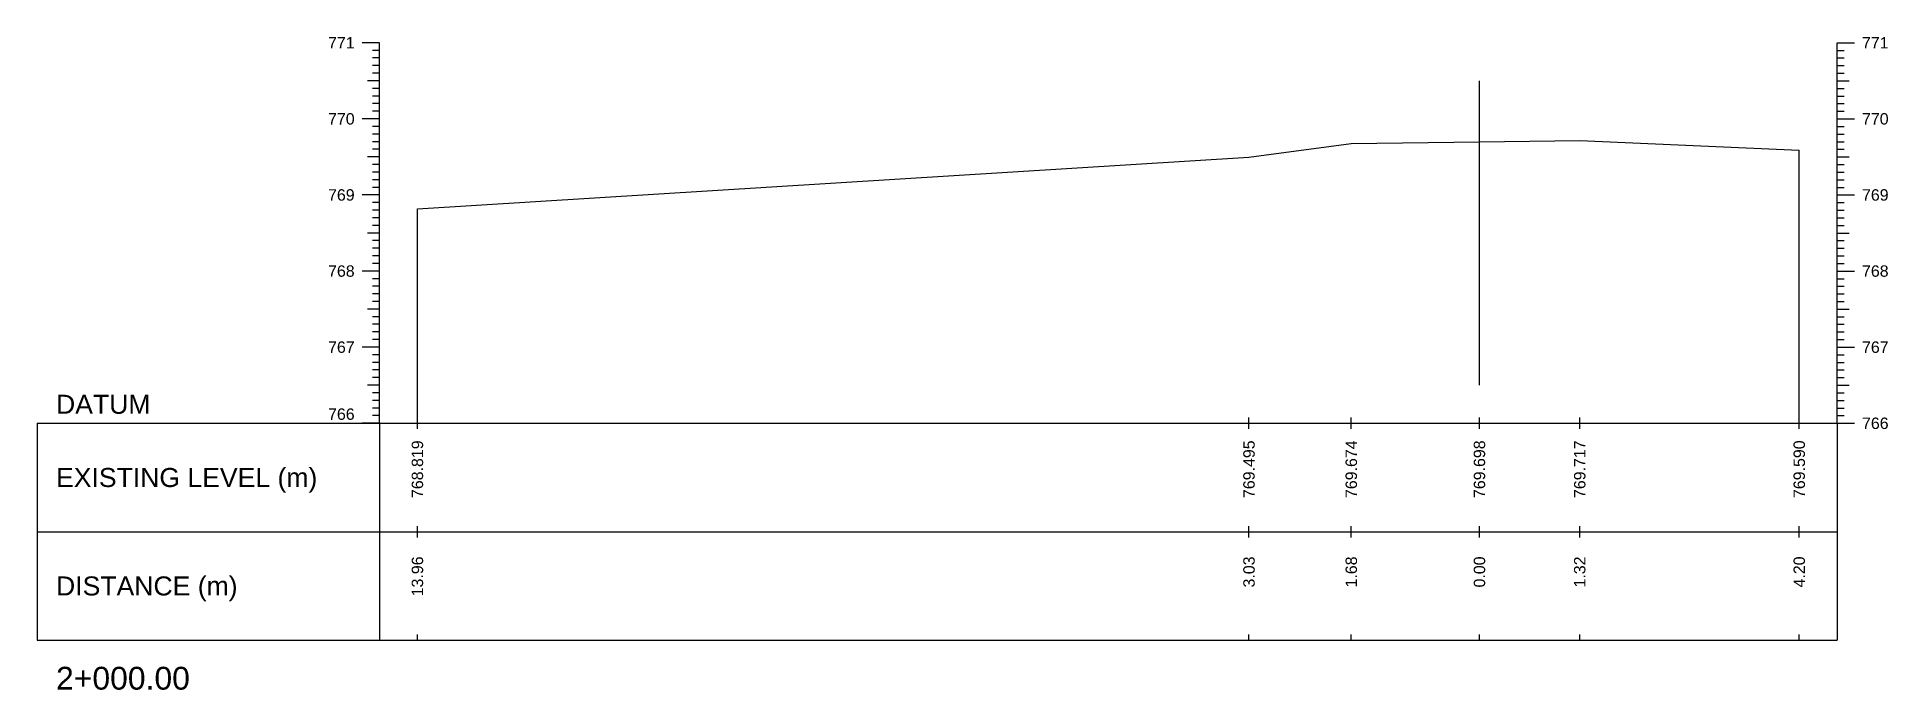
# Model space of a CAD drawing. Header units: millimetres. Extents: x 505 to 14020, y 627 to 6964.
# Drawn here: x 11936.7 to 12180, y 6209.1 to 6294.8 of the extents above; entities that cross this region are included whole.
import ezdxf
from ezdxf.enums import TextEntityAlignment as Align

# ---------------------------------------------------------------- set-up
doc = ezdxf.new("R2010")
doc.units = ezdxf.units.MM
for name, color, linetype in [('CL', 4, 'Continuous'), ('CS_Drawing', 7, 'Continuous'), ('GL', 3, 'Continuous')]:
    doc.layers.add(name, color=color, linetype=linetype)
doc.styles.get("Standard").update_dxf_attribs({"font": 'arial.ttf'})

msp = doc.modelspace()

# ---------------------------------------------------------------- texts
at = {"layer": 'CS_Drawing'}
for s, p in [('771', (11978.461, 6294.098)), ('770', (11978.461, 6284.098)), ('769', (11978.461, 6274.098)), ('768', (11978.461, 6264.098)), ('767', (11978.461, 6254.098))]:
    msp.add_text(s, height=1.5, dxfattribs=at).set_placement(p, align=Align.MIDDLE_RIGHT)
for s, height, p in [('771', 1.5, (12176.597, 6294.098)), ('770', 1.5, (12176.597, 6284.098)), ('769', 1.5, (12176.597, 6274.098)), ('768', 1.5, (12176.597, 6264.098)), ('767', 1.5, (12176.597, 6254.098)), ('DATUM', 2.5, (11939.211, 6246.598)), ('766', 1.5, (12176.597, 6244.098)), ('766', 1.5, (12176.597, 6244.098)), ('EXISTING LEVEL (m)', 2.5, (11939.211, 6236.973)), ('DISTANCE (m)', 2.5, (11939.211, 6222.723)), ('2+000.00', 3, (11939.211, 6210.598))]:
    msp.add_text(s, height=height, dxfattribs=at).set_placement(p, align=Align.MIDDLE_LEFT)
msp.add_text('766', height=1.5, dxfattribs=at).set_placement((11978.461, 6244.548), align=Align.RIGHT)
for s, p in [('768.819', (11986.711, 6241.848)), ('769.495', (12096.019, 6241.848)), ('769.674', (12109.463, 6241.848)), ('769.698', (12126.311, 6241.848)), ('769.717', (12139.493, 6241.848)), ('769.590', (12168.347, 6241.848)), ('13.96', (11986.711, 6226.598)), ('3.03', (12096.019, 6226.598)), ('1.68', (12109.463, 6226.598)), ('0.00', (12126.311, 6226.598)), ('1.32', (12139.493, 6226.598)), ('4.20', (12168.347, 6226.598))]:
    msp.add_text(s, height=1.5, rotation=90, dxfattribs=at).set_placement(p, align=Align.MIDDLE_RIGHT)

# ---------------------------------------------------------------- linework, layer by layer
at = {"layer": 'CL', "ltscale": 10}
msp.add_line((12126.311, 6249.098), (12126.311, 6289.098), dxfattribs=at)
at = {"layer": 'CS_Drawing'}
for p, q in [((11981.711, 6294.098), (11979.461, 6294.098)), ((11981.711, 6294.098), (11980.136, 6294.098)), ((11981.711, 6294.098), (11980.811, 6294.098)), ((11981.711, 6293.098), (11980.811, 6293.098)), ((11981.711, 6292.098), (11980.811, 6292.098)), ((11981.711, 6244.098), (11981.711, 6294.098)), ((12173.347, 6294.098), (12175.597, 6294.098)), ((12173.347, 6294.098), (12174.922, 6294.098)), ((12173.347, 6294.098), (12174.247, 6294.098)), ((12173.347, 6244.098), (12173.347, 6294.098)), ((12173.347, 6293.098), (12174.247, 6293.098)), ((12173.347, 6292.098), (12174.247, 6292.098)), ((11981.711, 6291.098), (11980.811, 6291.098)), ((11981.711, 6290.098), (11980.811, 6290.098)), ((12173.347, 6291.098), (12174.247, 6291.098)), ((12173.347, 6290.098), (12174.247, 6290.098)), ((11981.711, 6289.098), (11980.136, 6289.098)), ((11981.711, 6289.098), (11980.811, 6289.098)), ((11981.711, 6288.098), (11980.811, 6288.098)), ((11981.711, 6287.098), (11980.811, 6287.098)), ((12173.347, 6289.098), (12174.922, 6289.098)), ((12173.347, 6289.098), (12174.247, 6289.098)), ((12173.347, 6288.098), (12174.247, 6288.098)), ((12173.347, 6287.098), (12174.247, 6287.098)), ((11981.711, 6286.098), (11980.811, 6286.098)), ((11981.711, 6285.098), (11980.811, 6285.098)), ((12173.347, 6286.098), (12174.247, 6286.098)), ((12173.347, 6285.098), (12174.247, 6285.098)), ((11981.711, 6284.098), (11979.461, 6284.098)), ((11981.711, 6284.098), (11980.136, 6284.098)), ((11981.711, 6284.098), (11980.811, 6284.098)), ((11981.711, 6283.098), (11980.811, 6283.098)), ((11981.711, 6282.098), (11980.811, 6282.098)), ((12173.347, 6284.098), (12175.597, 6284.098)), ((12173.347, 6284.098), (12174.922, 6284.098)), ((12173.347, 6284.098), (12174.247, 6284.098)), ((12173.347, 6283.098), (12174.247, 6283.098)), ((12173.347, 6282.098), (12174.247, 6282.098)), ((11981.711, 6281.098), (11980.811, 6281.098)), ((11981.711, 6280.098), (11980.811, 6280.098)), ((12168.347, 6244.098), (12168.347, 6279.998)), ((12173.347, 6281.098), (12174.247, 6281.098)), ((12173.347, 6280.098), (12174.247, 6280.098)), ((11981.711, 6279.098), (11980.136, 6279.098)), ((11981.711, 6279.098), (11980.811, 6279.098)), ((11981.711, 6278.098), (11980.811, 6278.098)), ((12173.347, 6279.098), (12174.922, 6279.098)), ((12173.347, 6279.098), (12174.247, 6279.098)), ((12173.347, 6278.098), (12174.247, 6278.098)), ((11981.711, 6277.098), (11980.811, 6277.098)), ((11981.711, 6276.098), (11980.811, 6276.098)), ((11981.711, 6275.098), (11980.811, 6275.098)), ((12173.347, 6277.098), (12174.247, 6277.098)), ((12173.347, 6276.098), (12174.247, 6276.098)), ((12173.347, 6275.098), (12174.247, 6275.098)), ((11981.711, 6274.098), (11979.461, 6274.098)), ((11981.711, 6274.098), (11980.136, 6274.098)), ((11981.711, 6274.098), (11980.811, 6274.098)), ((11981.711, 6273.098), (11980.811, 6273.098)), ((11986.711, 6244.098), (11986.711, 6272.288)), ((12173.347, 6274.098), (12175.597, 6274.098)), ((12173.347, 6274.098), (12174.922, 6274.098)), ((12173.347, 6274.098), (12174.247, 6274.098)), ((12173.347, 6273.098), (12174.247, 6273.098)), ((11981.711, 6272.098), (11980.811, 6272.098)), ((11981.711, 6271.098), (11980.811, 6271.098)), ((11981.711, 6270.098), (11980.811, 6270.098)), ((12173.347, 6272.098), (12174.247, 6272.098)), ((12173.347, 6271.098), (12174.247, 6271.098)), ((12173.347, 6270.098), (12174.247, 6270.098)), ((11981.711, 6269.098), (11980.136, 6269.098)), ((11981.711, 6269.098), (11980.811, 6269.098)), ((11981.711, 6268.098), (11980.811, 6268.098)), ((12173.347, 6269.098), (12174.922, 6269.098)), ((12173.347, 6269.098), (12174.247, 6269.098)), ((12173.347, 6268.098), (12174.247, 6268.098)), ((11981.711, 6267.098), (11980.811, 6267.098)), ((11981.711, 6266.098), (11980.811, 6266.098)), ((11981.711, 6265.098), (11980.811, 6265.098)), ((12173.347, 6267.098), (12174.247, 6267.098)), ((12173.347, 6266.098), (12174.247, 6266.098)), ((12173.347, 6265.098), (12174.247, 6265.098)), ((11981.711, 6264.098), (11979.461, 6264.098)), ((11981.711, 6264.098), (11980.136, 6264.098)), ((11981.711, 6264.098), (11980.811, 6264.098)), ((11981.711, 6263.098), (11980.811, 6263.098)), ((12173.347, 6264.098), (12175.597, 6264.098)), ((12173.347, 6264.098), (12174.922, 6264.098)), ((12173.347, 6264.098), (12174.247, 6264.098)), ((12173.347, 6263.098), (12174.247, 6263.098)), ((11981.711, 6262.098), (11980.811, 6262.098)), ((11981.711, 6261.098), (11980.811, 6261.098)), ((12173.347, 6262.098), (12174.247, 6262.098)), ((12173.347, 6261.098), (12174.247, 6261.098)), ((11981.711, 6259.098), (11980.136, 6259.098)), ((11981.711, 6260.098), (11980.811, 6260.098)), ((11981.711, 6259.098), (11980.811, 6259.098)), ((11981.711, 6258.098), (11980.811, 6258.098)), ((12173.347, 6260.098), (12174.247, 6260.098)), ((12173.347, 6259.098), (12174.922, 6259.098)), ((12173.347, 6259.098), (12174.247, 6259.098)), ((12173.347, 6258.098), (12174.247, 6258.098)), ((11981.711, 6257.098), (11980.811, 6257.098)), ((11981.711, 6256.098), (11980.811, 6256.098)), ((12173.347, 6257.098), (12174.247, 6257.098)), ((12173.347, 6256.098), (12174.247, 6256.098)), ((11981.711, 6254.098), (11979.461, 6254.098)), ((11981.711, 6254.098), (11980.136, 6254.098)), ((11981.711, 6255.098), (11980.811, 6255.098)), ((11981.711, 6254.098), (11980.811, 6254.098)), ((11981.711, 6253.098), (11980.811, 6253.098)), ((12173.347, 6255.098), (12174.247, 6255.098)), ((12173.347, 6254.098), (12175.597, 6254.098)), ((12173.347, 6254.098), (12174.922, 6254.098)), ((12173.347, 6254.098), (12174.247, 6254.098)), ((12173.347, 6253.098), (12174.247, 6253.098)), ((11981.711, 6252.098), (11980.811, 6252.098)), ((11981.711, 6251.098), (11980.811, 6251.098)), ((12173.347, 6252.098), (12174.247, 6252.098)), ((12173.347, 6251.098), (12174.247, 6251.098)), ((11981.711, 6249.098), (11980.136, 6249.098)), ((11981.711, 6250.098), (11980.811, 6250.098)), ((11981.711, 6249.098), (11980.811, 6249.098)), ((11981.711, 6248.098), (11980.811, 6248.098)), ((12173.347, 6250.098), (12174.247, 6250.098)), ((12173.347, 6249.098), (12174.922, 6249.098)), ((12173.347, 6249.098), (12174.247, 6249.098)), ((12173.347, 6248.098), (12174.247, 6248.098)), ((11981.711, 6247.098), (11980.811, 6247.098)), ((11981.711, 6246.098), (11980.811, 6246.098)), ((12173.347, 6247.098), (12174.247, 6247.098)), ((12173.347, 6246.098), (12174.247, 6246.098)), ((11936.711, 6244.098), (11981.711, 6244.098)), ((11936.711, 6244.098), (11936.711, 6215.598)), ((11981.711, 6244.098), (11979.461, 6244.098)), ((11981.711, 6244.098), (11980.136, 6244.098)), ((11981.711, 6245.098), (11980.811, 6245.098)), ((11981.711, 6244.098), (11980.811, 6244.098)), ((11981.711, 6244.098), (12173.347, 6244.098)), ((11981.711, 6244.098), (11981.711, 6215.598)), ((11986.711, 6243.348), (11986.711, 6244.848)), ((12096.019, 6243.348), (12096.019, 6244.848)), ((12109.463, 6243.348), (12109.463, 6244.848)), ((12126.311, 6243.348), (12126.311, 6244.848)), ((12139.493, 6243.348), (12139.493, 6244.848)), ((12168.347, 6243.348), (12168.347, 6244.848)), ((12173.347, 6245.098), (12174.247, 6245.098)), ((12173.347, 6244.098), (12175.597, 6244.098)), ((12173.347, 6244.098), (12174.922, 6244.098)), ((12173.347, 6244.098), (12174.247, 6244.098)), ((12173.347, 6244.098), (12173.347, 6215.598)), ((11936.711, 6229.848), (11981.711, 6229.848)), ((11981.711, 6229.848), (12173.347, 6229.848)), ((11981.711, 6229.848), (12173.347, 6229.848)), ((11986.711, 6229.098), (11986.711, 6230.598)), ((12096.019, 6229.098), (12096.019, 6230.598)), ((12109.463, 6229.098), (12109.463, 6230.598)), ((12126.311, 6229.098), (12126.311, 6230.598)), ((12139.493, 6229.098), (12139.493, 6230.598)), ((12168.347, 6229.098), (12168.347, 6230.598)), ((11986.711, 6215.598), (11986.711, 6216.348)), ((12096.019, 6215.598), (12096.019, 6216.348)), ((12109.463, 6215.598), (12109.463, 6216.348)), ((12126.311, 6215.598), (12126.311, 6216.348)), ((12139.493, 6215.598), (12139.493, 6216.348)), ((12168.347, 6215.598), (12168.347, 6216.348)), ((11936.711, 6215.598), (11981.711, 6215.598)), ((11981.711, 6215.598), (12173.347, 6215.598))]:
    msp.add_line(p, q, dxfattribs=at)
at = {"layer": 'GL'}
msp.add_lwpolyline([(11986.711, 6272.288), (12096.019, 6279.048), (12109.463, 6280.838), (12126.311, 6281.078), (12139.493, 6281.268), (12168.347, 6279.998)], dxfattribs=at)

msp.set_redraw_order([(e.dxf.handle, doc.entitydb.next_handle()) for e in msp.query("TEXT MTEXT ATTDEF DIMENSION ARC_DIMENSION")])  # texts and dimensions are drawn at this point

doc.saveas('drawing.dxf')
